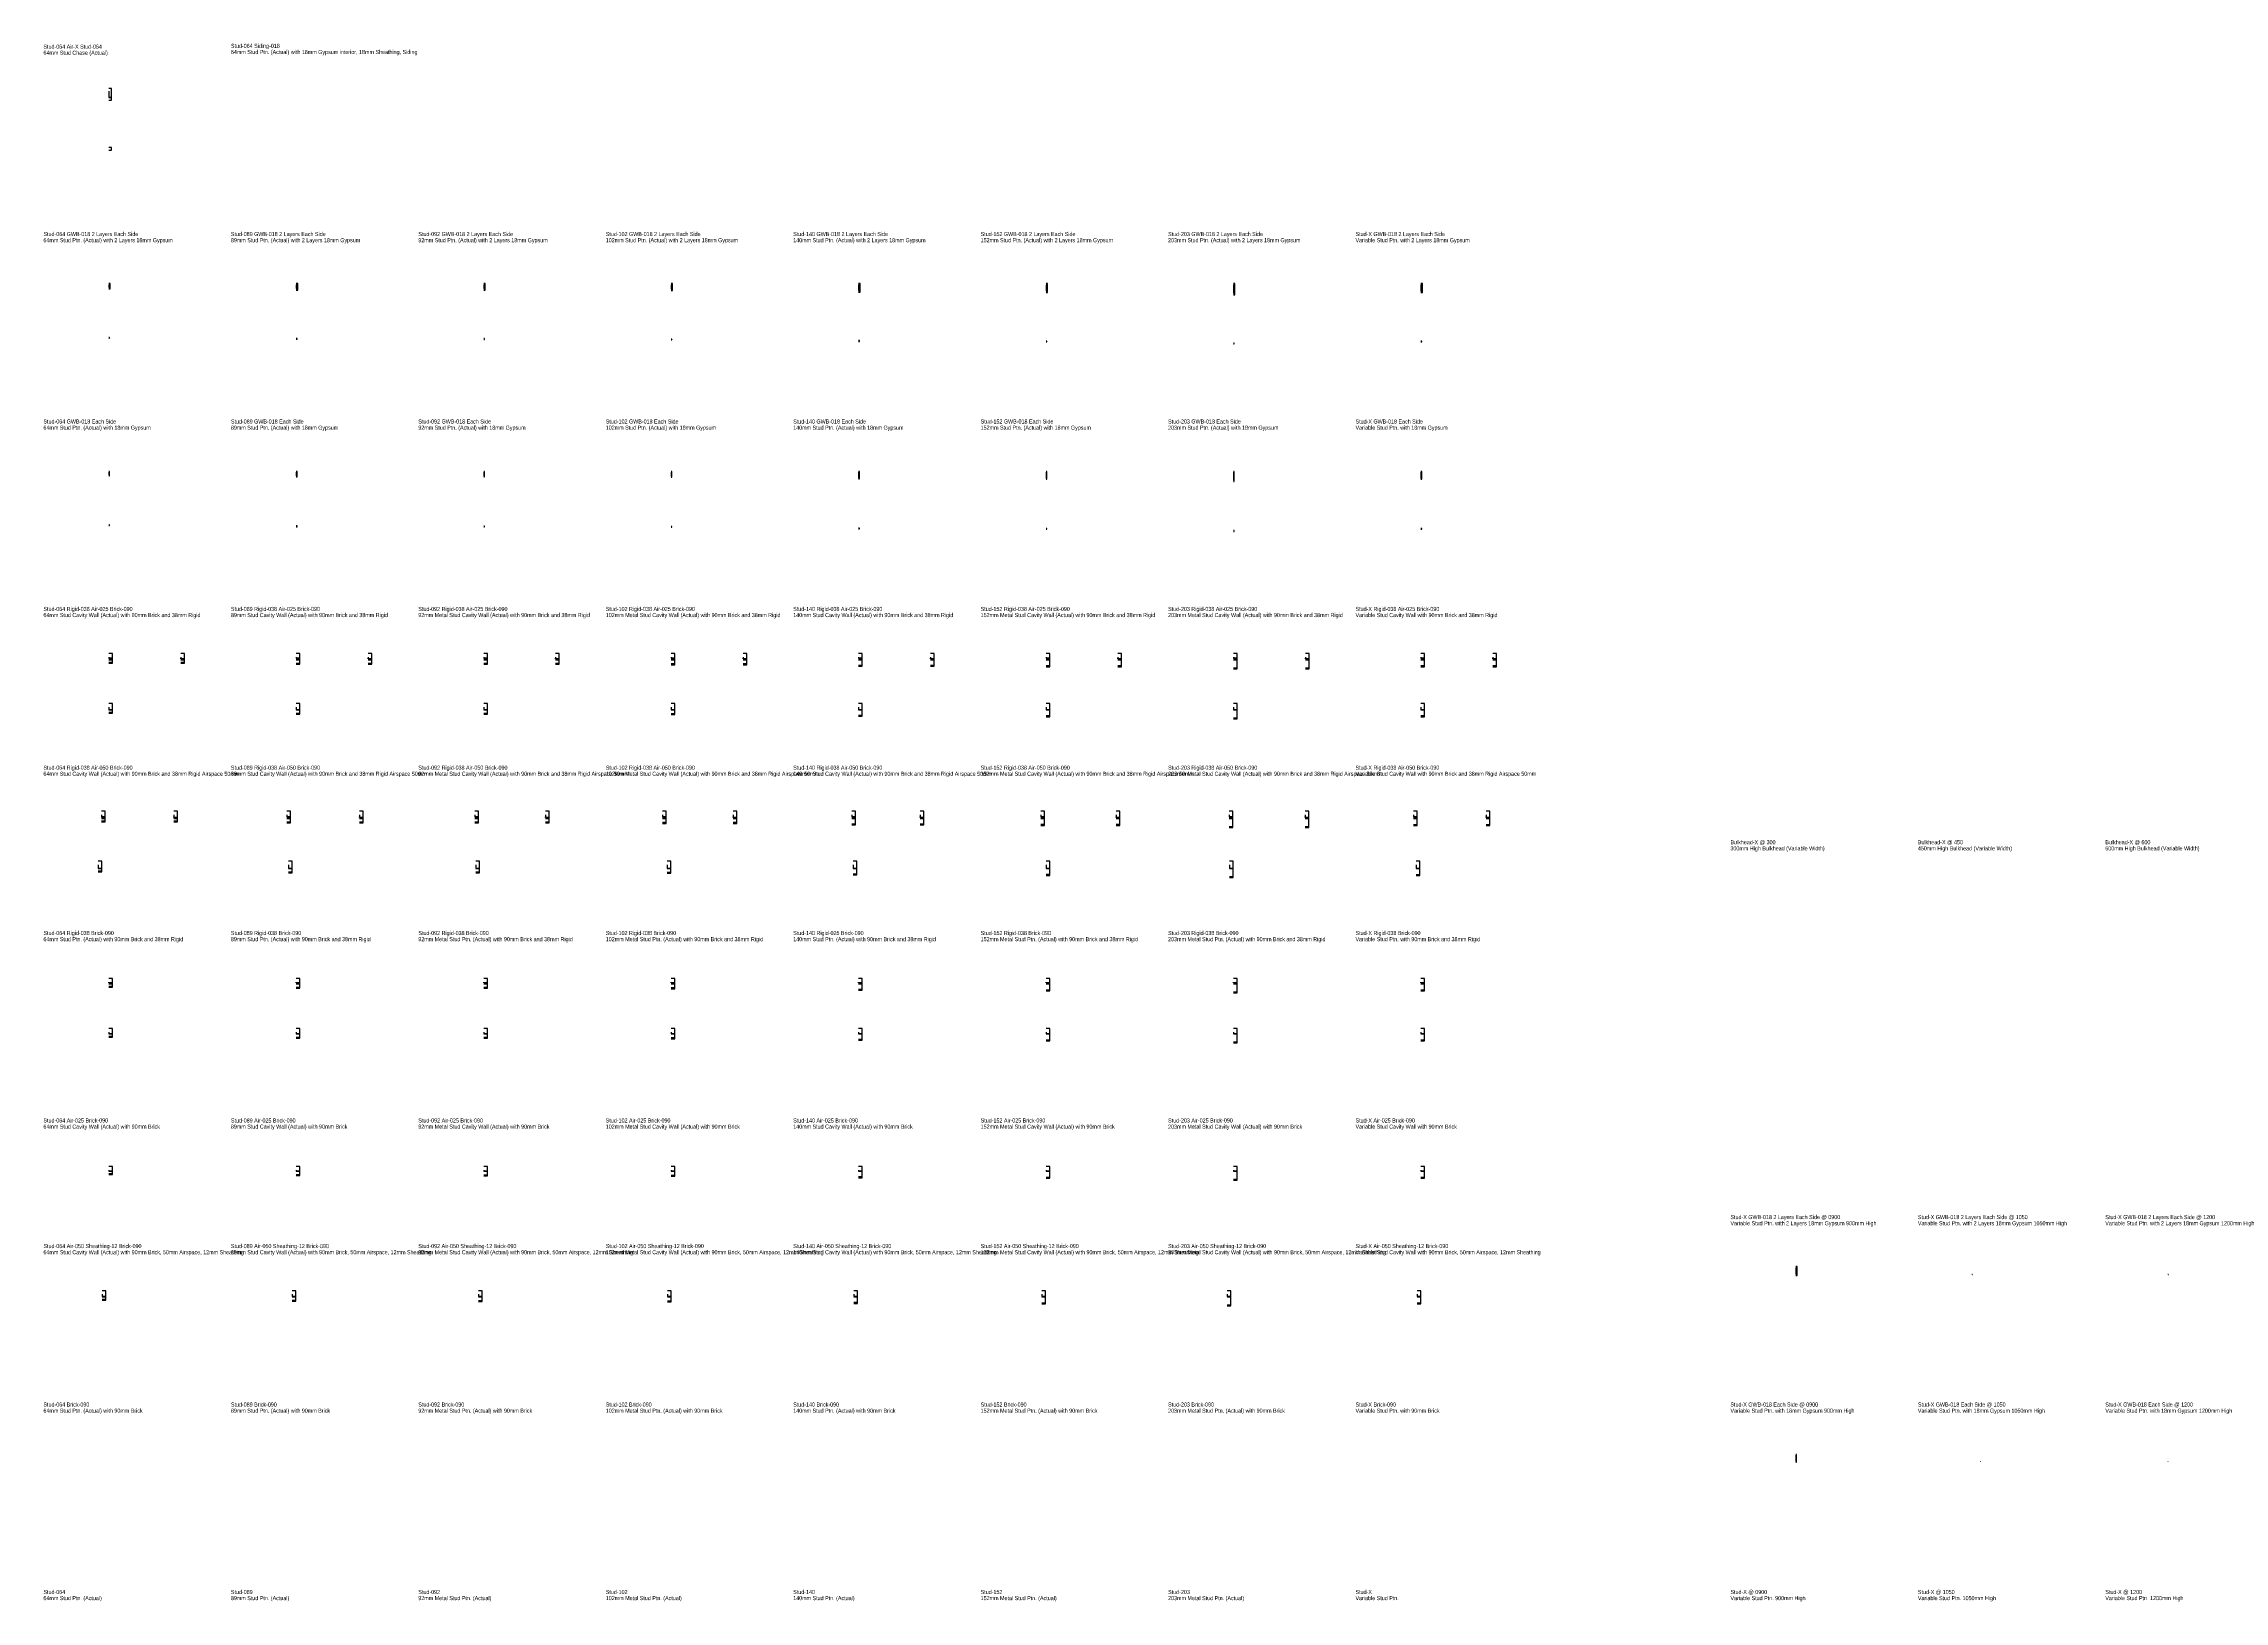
# Model space of a CAD drawing. Header units: millimetres. Extents: x -12127 to 41065, y -9187 to 28810.
import ezdxf

# ---------------------------------------------------------------- set-up
doc = ezdxf.new("R2010")
doc.units = ezdxf.units.MM
doc.header["$LTSCALE"] = 0.5
doc.linetypes.add('HIDDEN', pattern=[0.375, 0.25, -0.125])
doc.layers.add('X-WallDescriptions', color=5, linetype='HIDDEN')
doc.layers.add('X-WallEndcapPolylines', color=6, linetype='Continuous')
doc.styles.add('Title', font='ARIAL.TTF', dxfattribs={"width": 0.75})

msp = doc.modelspace()

# ---------------------------------------------------------------- linework, layer by layer
at = {"layer": 'X-WallEndcapPolylines'}
for points in [[(-10536, 27650), (-10536, 27497), (-10472, 27497), (-10472, 27714), (-10536, 27714)], [(-10536, 27433), (-10472, 27433), (-10472, 27497), (-10536, 27497)], [(-10536, 26214), (-10472, 26214), (-10472, 26278), (-10536, 26278)], [(-10536, 22943), (-10518, 22943), (-10518, 22843), (-10500, 22843), (-10500, 22961), (-10536, 22961)], [(-10536, 22925), (-10536, 22861), (-10518, 22861), (-10518, 22943), (-10536, 22943)], [(-5964, 22943), (-5946, 22943), (-5946, 22818), (-5928, 22818), (-5928, 22961), (-5964, 22961)], [(-5964, 22925), (-5964, 22836), (-5946, 22836), (-5946, 22943), (-5964, 22943)], [(-1392, 22943), (-1374, 22943), (-1374, 22815), (-1356, 22815), (-1356, 22961), (-1392, 22961)], [(-1392, 22925), (-1392, 22833), (-1374, 22833), (-1374, 22943), (-1392, 22943)], [(3180, 22943), (3198, 22943), (3198, 22805), (3216, 22805), (3216, 22961), (3180, 22961)], [(3180, 22925), (3180, 22823), (3198, 22823), (3198, 22943), (3180, 22943)], [(7752, 22943), (7770, 22943), (7770, 22767), (7788, 22767), (7788, 22961), (7752, 22961)], [(7752, 22925), (7752, 22785), (7770, 22785), (7770, 22943), (7752, 22943)], [(12324, 22943), (12342, 22943), (12342, 22755), (12360, 22755), (12360, 22961), (12324, 22961)], [(12324, 22925), (12324, 22773), (12342, 22773), (12342, 22943), (12324, 22943)], [(16896, 22943), (16914, 22943), (16914, 22704), (16932, 22704), (16932, 22961), (16896, 22961)], [(16896, 22925), (16896, 22722), (16914, 22722), (16914, 22943), (16896, 22943)], [(21468, 22943), (21486, 22943), (21486, 22755), (21504, 22755), (21504, 22961), (21468, 22961)], [(21468, 22925), (21468, 22773), (21486, 22773), (21486, 22943), (21468, 22943)], [(-10536, 22843), (-10518, 22843), (-10518, 22861), (-10536, 22861)], [(-10536, 22825), (-10500, 22825), (-10500, 22843), (-10536, 22843)], [(-5964, 22818), (-5946, 22818), (-5946, 22836), (-5964, 22836)], [(-5964, 22800), (-5928, 22800), (-5928, 22818), (-5964, 22818)], [(-1392, 22815), (-1374, 22815), (-1374, 22833), (-1392, 22833)], [(-1392, 22797), (-1356, 22797), (-1356, 22815), (-1392, 22815)], [(3180, 22805), (3198, 22805), (3198, 22823), (3180, 22823)], [(3180, 22787), (3216, 22787), (3216, 22805), (3180, 22805)], [(7752, 22767), (7770, 22767), (7770, 22785), (7752, 22785)], [(7752, 22749), (7788, 22749), (7788, 22767), (7752, 22767)], [(12324, 22755), (12342, 22755), (12342, 22773), (12324, 22773)], [(12324, 22737), (12360, 22737), (12360, 22755), (12324, 22755)], [(16896, 22704), (16914, 22704), (16914, 22722), (16896, 22722)], [(16896, 22686), (16932, 22686), (16932, 22704), (16896, 22704)], [(21468, 22755), (21486, 22755), (21486, 22773), (21468, 22773)], [(21468, 22737), (21504, 22737), (21504, 22755), (21468, 22755)], [(-10536, 21624), (-10518, 21624), (-10518, 21642), (-10536, 21642)], [(-5964, 21599), (-5946, 21599), (-5946, 21617), (-5964, 21617)], [(-1392, 21596), (-1374, 21596), (-1374, 21614), (-1392, 21614)], [(3180, 21586), (3198, 21586), (3198, 21604), (3180, 21604)], [(7752, 21548), (7770, 21548), (7770, 21566), (7752, 21566)], [(12324, 21536), (12342, 21536), (12342, 21554), (12324, 21554)], [(16896, 21485), (16914, 21485), (16914, 21503), (16896, 21503)], [(21468, 21536), (21486, 21536), (21486, 21554), (21468, 21554)], [(-10536, 18353), (-10536, 18289), (-10518, 18289), (-10518, 18371), (-10536, 18371)], [(-10536, 18271), (-10518, 18271), (-10518, 18289), (-10536, 18289)], [(-5964, 18353), (-5964, 18264), (-5946, 18264), (-5946, 18371), (-5964, 18371)], [(-5964, 18246), (-5946, 18246), (-5946, 18264), (-5964, 18264)], [(-1392, 18353), (-1392, 18261), (-1374, 18261), (-1374, 18371), (-1392, 18371)], [(-1392, 18243), (-1374, 18243), (-1374, 18261), (-1392, 18261)], [(3180, 18353), (3180, 18251), (3198, 18251), (3198, 18371), (3180, 18371)], [(3180, 18233), (3198, 18233), (3198, 18251), (3180, 18251)], [(7752, 18353), (7752, 18213), (7770, 18213), (7770, 18371), (7752, 18371)], [(7752, 18195), (7770, 18195), (7770, 18213), (7752, 18213)], [(12324, 18353), (12324, 18201), (12342, 18201), (12342, 18371), (12324, 18371)], [(12324, 18183), (12342, 18183), (12342, 18201), (12324, 18201)], [(16896, 18353), (16896, 18150), (16914, 18150), (16914, 18371), (16896, 18371)], [(16896, 18132), (16914, 18132), (16914, 18150), (16896, 18150)], [(21468, 18353), (21468, 18201), (21486, 18201), (21486, 18371), (21468, 18371)], [(21468, 18183), (21486, 18183), (21486, 18201), (21468, 18201)], [(-10536, 17052), (-10518, 17052), (-10518, 17070), (-10536, 17070)], [(-5964, 17027), (-5946, 17027), (-5946, 17045), (-5964, 17045)], [(-1392, 17024), (-1374, 17024), (-1374, 17042), (-1392, 17042)], [(3180, 17014), (3198, 17014), (3198, 17032), (3180, 17032)], [(7752, 16976), (7770, 16976), (7770, 16994), (7752, 16994)], [(12324, 16964), (12342, 16964), (12342, 16982), (12324, 16982)], [(16896, 16913), (16914, 16913), (16914, 16931), (16896, 16931)], [(21468, 16964), (21486, 16964), (21486, 16982), (21468, 16982)], [(-10536, 13844), (-10536, 13819), (-10446, 13819), (-10446, 13934), (-10536, 13934)], [(-8783, 13844), (-8783, 13801), (-8693, 13801), (-8693, 13934), (-8783, 13934)], [(-5964, 13844), (-5964, 13819), (-5874, 13819), (-5874, 13934), (-5964, 13934)], [(-4211, 13844), (-4211, 13801), (-4121, 13801), (-4121, 13934), (-4211, 13934)], [(-1392, 13844), (-1392, 13819), (-1302, 13819), (-1302, 13934), (-1392, 13934)], [(361, 13844), (361, 13801), (451, 13801), (451, 13934), (361, 13934)], [(3180, 13844), (3180, 13819), (3270, 13819), (3270, 13934), (3180, 13934)], [(4933, 13844), (4933, 13801), (5023, 13801), (5023, 13934), (4933, 13934)], [(7752, 13844), (7752, 13819), (7842, 13819), (7842, 13934), (7752, 13934)], [(9505, 13844), (9505, 13801), (9595, 13801), (9595, 13934), (9505, 13934)], [(12324, 13844), (12324, 13819), (12414, 13819), (12414, 13934), (12324, 13934)], [(14077, 13844), (14077, 13801), (14167, 13801), (14167, 13934), (14077, 13934)], [(16896, 13844), (16896, 13819), (16986, 13819), (16986, 13934), (16896, 13934)], [(18649, 13844), (18649, 13801), (18739, 13801), (18739, 13934), (18649, 13934)], [(21468, 13844), (21468, 13819), (21558, 13819), (21558, 13934), (21468, 13934)], [(23221, 13844), (23221, 13801), (23311, 13801), (23311, 13934), (23221, 13934)], [(-10536, 13781), (-10446, 13781), (-10446, 13819), (-10536, 13819)], [(-10536, 13717), (-10446, 13717), (-10446, 13781), (-10536, 13781)], [(-10536, 13699), (-10446, 13699), (-10446, 13717), (-10536, 13717)], [(-8783, 13781), (-8693, 13781), (-8693, 13801), (-8783, 13801), (-8783, 13819)], [(-8783, 13717), (-8693, 13717), (-8693, 13781), (-8783, 13781)], [(-8783, 13699), (-8693, 13699), (-8693, 13717), (-8783, 13717)], [(-5964, 13781), (-5874, 13781), (-5874, 13819), (-5964, 13819)], [(-5964, 13692), (-5874, 13692), (-5874, 13781), (-5964, 13781)], [(-5964, 13674), (-5874, 13674), (-5874, 13692), (-5964, 13692)], [(-4211, 13781), (-4121, 13781), (-4121, 13801), (-4211, 13801), (-4211, 13819)], [(-4211, 13692), (-4121, 13692), (-4121, 13781), (-4211, 13781)], [(-4211, 13674), (-4121, 13674), (-4121, 13692), (-4211, 13692)], [(-1392, 13781), (-1302, 13781), (-1302, 13819), (-1392, 13819)], [(-1392, 13689), (-1302, 13689), (-1302, 13781), (-1392, 13781)], [(-1392, 13671), (-1302, 13671), (-1302, 13689), (-1392, 13689)], [(361, 13781), (451, 13781), (451, 13801), (361, 13801), (361, 13819)], [(361, 13689), (451, 13689), (451, 13781), (361, 13781)], [(361, 13671), (451, 13671), (451, 13689), (361, 13689)], [(3180, 13781), (3270, 13781), (3270, 13819), (3180, 13819)], [(3180, 13679), (3270, 13679), (3270, 13781), (3180, 13781)], [(3180, 13661), (3270, 13661), (3270, 13679), (3180, 13679)], [(4933, 13781), (5023, 13781), (5023, 13801), (4933, 13801), (4933, 13819)], [(4933, 13679), (5023, 13679), (5023, 13781), (4933, 13781)], [(4933, 13661), (5023, 13661), (5023, 13679), (4933, 13679)], [(7752, 13781), (7842, 13781), (7842, 13819), (7752, 13819)], [(7752, 13641), (7842, 13641), (7842, 13781), (7752, 13781)], [(7752, 13623), (7842, 13623), (7842, 13641), (7752, 13641)], [(9505, 13781), (9595, 13781), (9595, 13801), (9505, 13801), (9505, 13819)], [(9505, 13641), (9595, 13641), (9595, 13781), (9505, 13781)], [(9505, 13623), (9595, 13623), (9595, 13641), (9505, 13641)], [(12324, 13781), (12414, 13781), (12414, 13819), (12324, 13819)], [(12324, 13629), (12414, 13629), (12414, 13781), (12324, 13781)], [(12324, 13611), (12414, 13611), (12414, 13629), (12324, 13629)], [(14077, 13781), (14167, 13781), (14167, 13801), (14077, 13801), (14077, 13819)], [(14077, 13629), (14167, 13629), (14167, 13781), (14077, 13781)], [(14077, 13611), (14167, 13611), (14167, 13629), (14077, 13629)], [(16896, 13781), (16986, 13781), (16986, 13819), (16896, 13819)], [(16896, 13578), (16986, 13578), (16986, 13781), (16896, 13781)], [(16896, 13560), (16986, 13560), (16986, 13578), (16896, 13578)], [(18649, 13781), (18739, 13781), (18739, 13801), (18649, 13801), (18649, 13819)], [(18649, 13578), (18739, 13578), (18739, 13781), (18649, 13781)], [(18649, 13560), (18739, 13560), (18739, 13578), (18649, 13578)], [(21468, 13781), (21558, 13781), (21558, 13819), (21468, 13819)], [(21468, 13629), (21558, 13629), (21558, 13781), (21468, 13781)], [(21468, 13611), (21558, 13611), (21558, 13629), (21468, 13629)], [(23221, 13781), (23311, 13781), (23311, 13801), (23221, 13801), (23221, 13819)], [(23221, 13629), (23311, 13629), (23311, 13781), (23221, 13781)], [(23221, 13611), (23311, 13611), (23311, 13629), (23221, 13629)], [(-10536, 12625), (-10536, 12562), (-10446, 12562), (-10446, 12715), (-10536, 12715)], [(-10536, 12498), (-10446, 12498), (-10446, 12562), (-10536, 12562)], [(-10536, 12480), (-10446, 12480), (-10446, 12498), (-10536, 12498)], [(-5964, 12625), (-5964, 12562), (-5874, 12562), (-5874, 12715), (-5964, 12715)], [(-5964, 12473), (-5874, 12473), (-5874, 12562), (-5964, 12562)], [(-5964, 12455), (-5874, 12455), (-5874, 12473), (-5964, 12473)], [(-1392, 12625), (-1392, 12562), (-1302, 12562), (-1302, 12715), (-1392, 12715)], [(-1392, 12470), (-1302, 12470), (-1302, 12562), (-1392, 12562)], [(-1392, 12452), (-1302, 12452), (-1302, 12470), (-1392, 12470)], [(3180, 12625), (3180, 12562), (3270, 12562), (3270, 12715), (3180, 12715)], [(3180, 12460), (3270, 12460), (3270, 12562), (3180, 12562)], [(3180, 12442), (3270, 12442), (3270, 12460), (3180, 12460)], [(7752, 12625), (7752, 12562), (7842, 12562), (7842, 12715), (7752, 12715)], [(7752, 12422), (7842, 12422), (7842, 12562), (7752, 12562)], [(7752, 12404), (7842, 12404), (7842, 12422), (7752, 12422)], [(12324, 12625), (12324, 12562), (12414, 12562), (12414, 12715), (12324, 12715)], [(12324, 12410), (12414, 12410), (12414, 12562), (12324, 12562)], [(12324, 12392), (12414, 12392), (12414, 12410), (12324, 12410)], [(16896, 12625), (16896, 12562), (16986, 12562), (16986, 12715), (16896, 12715)], [(16896, 12359), (16986, 12359), (16986, 12562), (16896, 12562)], [(16896, 12341), (16986, 12341), (16986, 12359), (16896, 12359)], [(21468, 12625), (21468, 12562), (21558, 12562), (21558, 12715), (21468, 12715)], [(21468, 12410), (21558, 12410), (21558, 12562), (21468, 12562)], [(21468, 12392), (21558, 12392), (21558, 12410), (21468, 12410)], [(-10714, 9999), (-10714, 9949), (-10624, 9949), (-10624, 10089), (-10714, 10089)], [(-10714, 9911), (-10624, 9911), (-10624, 9949), (-10714, 9949)], [(-10714, 9911), (-10624, 9911), (-10624, 9911), (-10714, 9911)], [(-10714, 9847), (-10624, 9847), (-10624, 9911), (-10714, 9911)], [(-10714, 9829), (-10624, 9829), (-10624, 9847), (-10714, 9847)], [(-8950, 9999), (-8950, 9931), (-8860, 9931), (-8860, 10089), (-8950, 10089)], [(-8950, 9911), (-8860, 9911), (-8860, 9931), (-8950, 9931), (-8950, 9949)], [(-8950, 9847), (-8860, 9847), (-8860, 9911), (-8950, 9911)], [(-8950, 9829), (-8860, 9829), (-8860, 9847), (-8950, 9847)], [(-6194, 9999), (-6194, 9949), (-6104, 9949), (-6104, 10089), (-6194, 10089)], [(-6194, 9911), (-6104, 9911), (-6104, 9949), (-6194, 9949)], [(-6194, 9822), (-6104, 9822), (-6104, 9911), (-6194, 9911)], [(-6194, 9804), (-6104, 9804), (-6104, 9822), (-6194, 9822)], [(-4421, 9999), (-4421, 9931), (-4331, 9931), (-4331, 10089), (-4421, 10089)], [(-4421, 9911), (-4331, 9911), (-4331, 9931), (-4421, 9931), (-4421, 9949)], [(-4421, 9822), (-4331, 9822), (-4331, 9911), (-4421, 9911)], [(-4421, 9804), (-4331, 9804), (-4331, 9822), (-4421, 9822)], [(-1610, 9999), (-1610, 9949), (-1520, 9949), (-1520, 10089), (-1610, 10089)], [(-1610, 9911), (-1520, 9911), (-1520, 9949), (-1610, 9949)], [(-1610, 9819), (-1520, 9819), (-1520, 9911), (-1610, 9911)], [(-1610, 9801), (-1520, 9801), (-1520, 9819), (-1610, 9819)], [(115, 9999), (115, 9931), (205, 9931), (205, 10089), (115, 10089)], [(115, 9911), (205, 9911), (205, 9931), (115, 9931), (115, 9949)], [(115, 9819), (205, 9819), (205, 9911), (115, 9911)], [(115, 9801), (205, 9801), (205, 9819), (115, 9819)], [(2972, 9999), (2972, 9949), (3062, 9949), (3062, 10089), (2972, 10089)], [(2972, 9911), (3062, 9911), (3062, 9949), (2972, 9949)], [(2972, 9809), (3062, 9809), (3062, 9911), (2972, 9911)], [(2972, 9791), (3062, 9791), (3062, 9809), (2972, 9809)], [(4690, 9999), (4690, 9931), (4780, 9931), (4780, 10089), (4690, 10089)], [(4690, 9911), (4780, 9911), (4780, 9931), (4690, 9931), (4690, 9949)], [(4690, 9809), (4780, 9809), (4780, 9911), (4690, 9911)], [(4690, 9791), (4780, 9791), (4780, 9809), (4690, 9809)], [(7585, 9999), (7585, 9949), (7675, 9949), (7675, 10089), (7585, 10089)], [(7585, 9911), (7675, 9911), (7675, 9949), (7585, 9949)], [(7585, 9771), (7675, 9771), (7675, 9911), (7585, 9911)], [(7585, 9753), (7675, 9753), (7675, 9771), (7585, 9771)], [(9252, 9999), (9252, 9931), (9342, 9931), (9342, 10089), (9252, 10089)], [(9252, 9911), (9342, 9911), (9342, 9931), (9252, 9931), (9252, 9949)], [(9252, 9771), (9342, 9771), (9342, 9911), (9252, 9911)], [(9252, 9753), (9342, 9753), (9342, 9771), (9252, 9771)], [(12195, 9999), (12195, 9949), (12285, 9949), (12285, 10089), (12195, 10089)], [(12195, 9911), (12285, 9911), (12285, 9949), (12195, 9949)], [(12195, 9759), (12285, 9759), (12285, 9911), (12195, 9911)], [(12195, 9741), (12285, 9741), (12285, 9759), (12195, 9759)], [(14036, 9999), (14036, 9931), (14126, 9931), (14126, 10089), (14036, 10089)], [(14036, 9911), (14126, 9911), (14126, 9931), (14036, 9931), (14036, 9949)], [(14036, 9759), (14126, 9759), (14126, 9911), (14036, 9911)], [(14036, 9741), (14126, 9741), (14126, 9759), (14036, 9759)], [(16787, 9999), (16787, 9949), (16877, 9949), (16877, 10089), (16787, 10089)], [(16787, 9911), (16877, 9911), (16877, 9949), (16787, 9949)], [(16787, 9708), (16877, 9708), (16877, 9911), (16787, 9911)], [(16787, 9690), (16877, 9690), (16877, 9708), (16787, 9708)], [(18647, 9999), (18647, 9931), (18737, 9931), (18737, 10089), (18647, 10089)], [(18647, 9911), (18737, 9911), (18737, 9931), (18647, 9931), (18647, 9949)], [(18647, 9708), (18737, 9708), (18737, 9911), (18647, 9911)], [(18647, 9690), (18737, 9690), (18737, 9708), (18647, 9708)], [(21288, 9999), (21288, 9949), (21378, 9949), (21378, 10089), (21288, 10089)], [(21288, 9911), (21378, 9911), (21378, 9949), (21288, 9949)], [(21288, 9758), (21378, 9758), (21378, 9911), (21288, 9911)], [(21288, 9740), (21378, 9740), (21378, 9758), (21288, 9758)], [(23057, 9999), (23057, 9931), (23147, 9931), (23147, 10089), (23057, 10089)], [(23057, 9911), (23147, 9911), (23147, 9931), (23057, 9931), (23057, 9949)], [(23057, 9758), (23147, 9758), (23147, 9911), (23057, 9911)], [(23057, 9740), (23147, 9740), (23147, 9758), (23057, 9758)], [(-10794, 8780), (-10794, 8692), (-10704, 8692), (-10704, 8870), (-10794, 8870)], [(-10794, 8628), (-10704, 8628), (-10704, 8692), (-10794, 8692)], [(-10794, 8610), (-10704, 8610), (-10704, 8628), (-10794, 8628)], [(-6154, 8780), (-6154, 8692), (-6064, 8692), (-6064, 8870), (-6154, 8870)], [(-6154, 8603), (-6064, 8603), (-6064, 8692), (-6154, 8692)], [(-6154, 8585), (-6064, 8585), (-6064, 8603), (-6154, 8603)], [(-1581, 8780), (-1581, 8692), (-1491, 8692), (-1491, 8870), (-1581, 8870)], [(-1581, 8600), (-1491, 8600), (-1491, 8692), (-1581, 8692)], [(-1581, 8582), (-1491, 8582), (-1491, 8600), (-1581, 8600)], [(3083, 8780), (3083, 8692), (3173, 8692), (3173, 8870), (3083, 8870)], [(3083, 8590), (3173, 8590), (3173, 8692), (3083, 8692)], [(3083, 8572), (3173, 8572), (3173, 8590), (3083, 8590)], [(7619, 8780), (7619, 8692), (7709, 8692), (7709, 8870), (7619, 8870)], [(7619, 8552), (7709, 8552), (7709, 8692), (7619, 8692)], [(7619, 8534), (7709, 8534), (7709, 8552), (7619, 8552)], [(12324, 8780), (12324, 8692), (12414, 8692), (12414, 8870), (12324, 8870)], [(12324, 8540), (12414, 8540), (12414, 8692), (12324, 8692)], [(12324, 8522), (12414, 8522), (12414, 8540), (12324, 8540)], [(16802, 8780), (16802, 8692), (16892, 8692), (16892, 8870), (16802, 8870)], [(16802, 8489), (16892, 8489), (16892, 8692), (16802, 8692)], [(21354, 8780), (21354, 8692), (21444, 8692), (21444, 8870), (21354, 8870)], [(21354, 8539), (21444, 8539), (21444, 8692), (21354, 8692)], [(21354, 8521), (21444, 8521), (21444, 8539), (21354, 8539)], [(16802, 8471), (16892, 8471), (16892, 8489), (16802, 8489)], [(-10536, 5915), (-10536, 5897), (-10446, 5897), (-10446, 6005), (-10536, 6005)], [(-10536, 5877), (-10446, 5877), (-10446, 5897), (-10536, 5897), (-10536, 5915)], [(-10536, 5813), (-10446, 5813), (-10446, 5877), (-10536, 5877)], [(-5964, 5915), (-5964, 5897), (-5874, 5897), (-5874, 6005), (-5964, 6005)], [(-5964, 5877), (-5874, 5877), (-5874, 5897), (-5964, 5897), (-5964, 5915)], [(-5964, 5788), (-5874, 5788), (-5874, 5877), (-5964, 5877)], [(-1392, 5915), (-1392, 5897), (-1302, 5897), (-1302, 6005), (-1392, 6005)], [(-1392, 5877), (-1302, 5877), (-1302, 5897), (-1392, 5897), (-1392, 5915)], [(-1392, 5785), (-1302, 5785), (-1302, 5877), (-1392, 5877)], [(3180, 5915), (3180, 5897), (3270, 5897), (3270, 6005), (3180, 6005)], [(3180, 5877), (3270, 5877), (3270, 5897), (3180, 5897), (3180, 5915)], [(3180, 5775), (3270, 5775), (3270, 5877), (3180, 5877)], [(7752, 5915), (7752, 5897), (7842, 5897), (7842, 6005), (7752, 6005)], [(7752, 5877), (7842, 5877), (7842, 5897), (7752, 5897), (7752, 5915)], [(7752, 5737), (7842, 5737), (7842, 5877), (7752, 5877)], [(12324, 5915), (12324, 5897), (12414, 5897), (12414, 6005), (12324, 6005)], [(12324, 5877), (12414, 5877), (12414, 5897), (12324, 5897), (12324, 5915)], [(12324, 5725), (12414, 5725), (12414, 5877), (12324, 5877)], [(16896, 5915), (16896, 5897), (16986, 5897), (16986, 6005), (16896, 6005)], [(16896, 5877), (16986, 5877), (16986, 5897), (16896, 5897), (16896, 5915)], [(16896, 5674), (16986, 5674), (16986, 5877), (16896, 5877)], [(21468, 5915), (21468, 5897), (21558, 5897), (21558, 6005), (21468, 6005)], [(21468, 5877), (21558, 5877), (21558, 5897), (21468, 5897), (21468, 5915)], [(21468, 5724), (21558, 5724), (21558, 5877), (21468, 5877)], [(-10536, 5795), (-10446, 5795), (-10446, 5813), (-10536, 5813)], [(-5964, 5770), (-5874, 5770), (-5874, 5788), (-5964, 5788)], [(-1392, 5767), (-1302, 5767), (-1302, 5785), (-1392, 5785)], [(3180, 5757), (3270, 5757), (3270, 5775), (3180, 5775)], [(7752, 5719), (7842, 5719), (7842, 5737), (7752, 5737)], [(12324, 5707), (12414, 5707), (12414, 5725), (12324, 5725)], [(16896, 5656), (16986, 5656), (16986, 5674), (16896, 5674)], [(21468, 5706), (21558, 5706), (21558, 5724), (21468, 5724)], [(-10536, 4696), (-10536, 4658), (-10446, 4658), (-10446, 4786), (-10536, 4786)], [(-10536, 4594), (-10446, 4594), (-10446, 4658), (-10536, 4658)], [(-10536, 4576), (-10446, 4576), (-10446, 4594), (-10536, 4594)], [(-5964, 4696), (-5964, 4658), (-5874, 4658), (-5874, 4786), (-5964, 4786)], [(-5964, 4569), (-5874, 4569), (-5874, 4658), (-5964, 4658)], [(-5964, 4551), (-5874, 4551), (-5874, 4569), (-5964, 4569)], [(-1392, 4696), (-1392, 4658), (-1302, 4658), (-1302, 4786), (-1392, 4786)], [(-1392, 4566), (-1302, 4566), (-1302, 4658), (-1392, 4658)], [(-1392, 4548), (-1302, 4548), (-1302, 4566), (-1392, 4566)], [(3180, 4696), (3180, 4658), (3270, 4658), (3270, 4786), (3180, 4786)], [(3180, 4556), (3270, 4556), (3270, 4658), (3180, 4658)], [(3180, 4538), (3270, 4538), (3270, 4556), (3180, 4556)], [(7752, 4696), (7752, 4658), (7842, 4658), (7842, 4786), (7752, 4786)], [(7752, 4518), (7842, 4518), (7842, 4658), (7752, 4658)], [(7752, 4500), (7842, 4500), (7842, 4518), (7752, 4518)], [(12324, 4696), (12324, 4658), (12414, 4658), (12414, 4786), (12324, 4786)], [(12324, 4506), (12414, 4506), (12414, 4658), (12324, 4658)], [(12324, 4488), (12414, 4488), (12414, 4506), (12324, 4506)], [(16896, 4696), (16896, 4658), (16986, 4658), (16986, 4786), (16896, 4786)], [(16896, 4455), (16986, 4455), (16986, 4658), (16896, 4658)], [(16896, 4437), (16986, 4437), (16986, 4455), (16896, 4455)], [(21468, 4696), (21468, 4658), (21558, 4658), (21558, 4786), (21468, 4786)], [(21468, 4505), (21558, 4505), (21558, 4658), (21468, 4658)], [(21468, 4487), (21558, 4487), (21558, 4505), (21468, 4505)], [(-10536, 1330), (-10536, 1305), (-10446, 1305), (-10446, 1420), (-10536, 1420)], [(-10536, 1241), (-10446, 1241), (-10446, 1305), (-10536, 1305)], [(-10536, 1223), (-10446, 1223), (-10446, 1241), (-10536, 1241)], [(-5964, 1330), (-5964, 1305), (-5874, 1305), (-5874, 1420), (-5964, 1420)], [(-5964, 1216), (-5874, 1216), (-5874, 1305), (-5964, 1305)], [(-5964, 1198), (-5874, 1198), (-5874, 1216), (-5964, 1216)], [(-1392, 1330), (-1392, 1305), (-1302, 1305), (-1302, 1420), (-1392, 1420)], [(-1392, 1213), (-1302, 1213), (-1302, 1305), (-1392, 1305)], [(-1392, 1195), (-1302, 1195), (-1302, 1213), (-1392, 1213)], [(3180, 1330), (3180, 1305), (3270, 1305), (3270, 1420), (3180, 1420)], [(3180, 1203), (3270, 1203), (3270, 1305), (3180, 1305)], [(3180, 1185), (3270, 1185), (3270, 1203), (3180, 1203)], [(7752, 1330), (7752, 1305), (7842, 1305), (7842, 1420), (7752, 1420)], [(7752, 1165), (7842, 1165), (7842, 1305), (7752, 1305)], [(7752, 1147), (7842, 1147), (7842, 1165), (7752, 1165)], [(12324, 1330), (12324, 1305), (12414, 1305), (12414, 1420), (12324, 1420)], [(12324, 1153), (12414, 1153), (12414, 1305), (12324, 1305)], [(12324, 1135), (12414, 1135), (12414, 1153), (12324, 1153)], [(16896, 1330), (16896, 1305), (16986, 1305), (16986, 1420), (16896, 1420)], [(16896, 1102), (16986, 1102), (16986, 1305), (16896, 1305)], [(16896, 1084), (16986, 1084), (16986, 1102), (16896, 1102)], [(21468, 1330), (21468, 1305), (21558, 1305), (21558, 1420), (21468, 1420)], [(21468, 1152), (21558, 1152), (21558, 1305), (21468, 1305)], [(21468, 1134), (21558, 1134), (21558, 1152), (21468, 1152)], [(30612, -1034), (30630, -1034), (30630, -1223), (30648, -1223), (30648, -1016), (30612, -1016)], [(30612, -1052), (30612, -1205), (30630, -1205), (30630, -1034), (30612, -1034)], [(30612, -1223), (30630, -1223), (30630, -1205), (30612, -1205)], [(30612, -1241), (30648, -1241), (30648, -1223), (30612, -1223)], [(21376, -1691), (21376, -1748), (21466, -1748), (21466, -1608), (21376, -1608)], [(21376, -1760), (21466, -1760), (21466, -1748), (21376, -1748)], [(21376, -1912), (21466, -1912), (21466, -1760), (21376, -1760)], [(21376, -1930), (21466, -1930), (21466, -1912), (21376, -1912)], [(30612, -5624), (30612, -5777), (30630, -5777), (30630, -5606), (30612, -5606)], [(30612, -5795), (30630, -5795), (30630, -5777), (30612, -5777)]]:
    msp.add_lwpolyline(points, dxfattribs=at)
for points in [[(-10536, 26430, 0, 0, 0), (-10536, 26278, 2, 2, 0), (-10472, 26278, 0, 0, 0), (-10472, 26494, 0, 0, 0), (-10536, 26494, 0, 0, 0)], [(-10536, 21606, 0, 0, 0), (-10500, 21606, 0, 0, 0), (-10500, 21624, 4, 4, 0), (-10518, 21624, 0, 0, 0), (-10536, 21624, 0, 0, 0)], [(-10536, 21724, 0, 0, 0), (-10518, 21724, 0, 0, 0), (-10518, 21624, 3, 3, 0), (-10500, 21624, 0, 0, 0), (-10500, 21742, 0, 0, 0), (-10536, 21742, 0, 0, 0)], [(-10536, 21706, 0, 0, 0), (-10536, 21642, 2, 2, 0), (-10518, 21642, 0, 0, 0), (-10518, 21724, 0, 0, 0), (-10536, 21724, 0, 0, 0)], [(-5964, 21581, 0, 0, 0), (-5928, 21581, 0, 0, 0), (-5928, 21599, 4, 4, 0), (-5946, 21599, 0, 0, 0), (-5964, 21599, 0, 0, 0)], [(-5964, 21724, 0, 0, 0), (-5946, 21724, 0, 0, 0), (-5946, 21599, 3, 3, 0), (-5928, 21599, 0, 0, 0), (-5928, 21742, 0, 0, 0), (-5964, 21742, 0, 0, 0)], [(-5964, 21706, 0, 0, 0), (-5964, 21617, 2, 2, 0), (-5946, 21617, 0, 0, 0), (-5946, 21724, 0, 0, 0), (-5964, 21724, 0, 0, 0)], [(-1392, 21578, 0, 0, 0), (-1356, 21578, 0, 0, 0), (-1356, 21596, 4, 4, 0), (-1374, 21596, 0, 0, 0), (-1392, 21596, 0, 0, 0)], [(-1392, 21724, 0, 0, 0), (-1374, 21724, 0, 0, 0), (-1374, 21596, 3, 3, 0), (-1356, 21596, 0, 0, 0), (-1356, 21742, 0, 0, 0), (-1392, 21742, 0, 0, 0)], [(-1392, 21706, 0, 0, 0), (-1392, 21614, 2, 2, 0), (-1374, 21614, 0, 0, 0), (-1374, 21724, 0, 0, 0), (-1392, 21724, 0, 0, 0)], [(3180, 21568, 0, 0, 0), (3216, 21568, 0, 0, 0), (3216, 21586, 4, 4, 0), (3198, 21586, 0, 0, 0), (3180, 21586, 0, 0, 0)], [(3180, 21724, 0, 0, 0), (3198, 21724, 0, 0, 0), (3198, 21586, 3, 3, 0), (3216, 21586, 0, 0, 0), (3216, 21742, 0, 0, 0), (3180, 21742, 0, 0, 0)], [(3180, 21706, 0, 0, 0), (3180, 21604, 2, 2, 0), (3198, 21604, 0, 0, 0), (3198, 21724, 0, 0, 0), (3180, 21724, 0, 0, 0)], [(7752, 21530, 0, 0, 0), (7788, 21530, 0, 0, 0), (7788, 21548, 4, 4, 0), (7770, 21548, 0, 0, 0), (7752, 21548, 0, 0, 0)], [(7752, 21724, 0, 0, 0), (7770, 21724, 0, 0, 0), (7770, 21548, 3, 3, 0), (7788, 21548, 0, 0, 0), (7788, 21742, 0, 0, 0), (7752, 21742, 0, 0, 0)], [(7752, 21706, 0, 0, 0), (7752, 21566, 2, 2, 0), (7770, 21566, 0, 0, 0), (7770, 21724, 0, 0, 0), (7752, 21724, 0, 0, 0)], [(12324, 21518, 0, 0, 0), (12360, 21518, 0, 0, 0), (12360, 21536, 4, 4, 0), (12342, 21536, 0, 0, 0), (12324, 21536, 0, 0, 0)], [(12324, 21724, 0, 0, 0), (12342, 21724, 0, 0, 0), (12342, 21536, 3, 3, 0), (12360, 21536, 0, 0, 0), (12360, 21742, 0, 0, 0), (12324, 21742, 0, 0, 0)], [(12324, 21706, 0, 0, 0), (12324, 21554, 2, 2, 0), (12342, 21554, 0, 0, 0), (12342, 21724, 0, 0, 0), (12324, 21724, 0, 0, 0)], [(16896, 21467, 0, 0, 0), (16932, 21467, 0, 0, 0), (16932, 21485, 4, 4, 0), (16914, 21485, 0, 0, 0), (16896, 21485, 0, 0, 0)], [(16896, 21724, 0, 0, 0), (16914, 21724, 0, 0, 0), (16914, 21485, 3, 3, 0), (16932, 21485, 0, 0, 0), (16932, 21742, 0, 0, 0), (16896, 21742, 0, 0, 0)], [(16896, 21706, 0, 0, 0), (16896, 21503, 2, 2, 0), (16914, 21503, 0, 0, 0), (16914, 21724, 0, 0, 0), (16896, 21724, 0, 0, 0)], [(21468, 21518, 0, 0, 0), (21504, 21518, 0, 0, 0), (21504, 21536, 4, 4, 0), (21486, 21536, 0, 0, 0), (21468, 21536, 0, 0, 0)], [(21468, 21724, 0, 0, 0), (21486, 21724, 0, 0, 0), (21486, 21536, 3, 3, 0), (21504, 21536, 0, 0, 0), (21504, 21742, 0, 0, 0), (21468, 21742, 0, 0, 0)], [(21468, 21706, 0, 0, 0), (21468, 21554, 2, 2, 0), (21486, 21554, 0, 0, 0), (21486, 21724, 0, 0, 0), (21468, 21724, 0, 0, 0)], [(-10536, 17134, 0, 0, 0), (-10536, 17070, 2, 2, 0), (-10518, 17070, 0, 0, 0), (-10518, 17152, 0, 0, 0), (-10536, 17152, 0, 0, 0)], [(-5964, 17134, 0, 0, 0), (-5964, 17045, 2, 2, 0), (-5946, 17045, 0, 0, 0), (-5946, 17152, 0, 0, 0), (-5964, 17152, 0, 0, 0)], [(-1392, 17134, 0, 0, 0), (-1392, 17042, 2, 2, 0), (-1374, 17042, 0, 0, 0), (-1374, 17152, 0, 0, 0), (-1392, 17152, 0, 0, 0)], [(3180, 17134, 0, 0, 0), (3180, 17032, 2, 2, 0), (3198, 17032, 0, 0, 0), (3198, 17152, 0, 0, 0), (3180, 17152, 0, 0, 0)], [(7752, 17134, 0, 0, 0), (7752, 16994, 2, 2, 0), (7770, 16994, 0, 0, 0), (7770, 17152, 0, 0, 0), (7752, 17152, 0, 0, 0)], [(12324, 17134, 0, 0, 0), (12324, 16982, 2, 2, 0), (12342, 16982, 0, 0, 0), (12342, 17152, 0, 0, 0), (12324, 17152, 0, 0, 0)], [(16896, 17134, 0, 0, 0), (16896, 16931, 2, 2, 0), (16914, 16931, 0, 0, 0), (16914, 17152, 0, 0, 0), (16896, 17152, 0, 0, 0)], [(21468, 17134, 0, 0, 0), (21468, 16982, 2, 2, 0), (21486, 16982, 0, 0, 0), (21486, 17152, 0, 0, 0), (21468, 17152, 0, 0, 0)], [(34904, -1034, 0, 0, 0), (34920, -1034, 0, 0, 0), (34920, -1223, 25.4, 25.4, 0), (34936, -1223, 0, 0, 0), (34936, -1016, 0, 0, 0), (34904, -1016, 0, 0, 0)], [(34904, -1052, 0, 0, 0), (34904, -1205, 25.4, 25.4, 0), (34920, -1205, 0, 0, 0), (34920, -1034, 0, 0, 0), (34904, -1034, 0, 0, 0)], [(39685, -1034, 0, 0, 0), (39701, -1034, 0, 0, 0), (39701, -1223, 25.4, 25.4, 0), (39716, -1223, 0, 0, 0), (39716, -1016, 0, 0, 0), (39685, -1016, 0, 0, 0)], [(39685, -1052, 0, 0, 0), (39685, -1205, 25.4, 25.4, 0), (39701, -1205, 0, 0, 0), (39701, -1034, 0, 0, 0), (39685, -1034, 0, 0, 0)], [(34904, -1223, 0, 0, 0), (34920, -1223, 0, 0, 0), (34920, -1205, 25.4, 25.4, 0), (34904, -1205, 0, 0, 0)], [(34904, -1241, 0, 0, 0), (34936, -1241, 0, 0, 0), (34936, -1223, 25.4, 25.4, 0), (34920, -1223, 0, 0, 0), (34904, -1223, 0, 0, 0)], [(39685, -1223, 0, 0, 0), (39701, -1223, 0, 0, 0), (39701, -1205, 25.4, 25.4, 0), (39685, -1205, 0, 0, 0)], [(39685, -1241, 0, 0, 0), (39716, -1241, 0, 0, 0), (39716, -1223, 25.4, 25.4, 0), (39701, -1223, 0, 0, 0), (39685, -1223, 0, 0, 0)], [(35113, -5624, 0, 0, 0), (35113, -5777, 25.4, 25.4, 0), (35129, -5777, 0, 0, 0), (35129, -5606, 0, 0, 0), (35113, -5606, 0, 0, 0)], [(35113, -5795, 0, 0, 0), (35129, -5795, 0, 0, 0), (35129, -5777, 25.4, 25.4, 0), (35113, -5777, 0, 0, 0)], [(39685, -5624, 0, 0, 0), (39685, -5777, 25.4, 25.4, 0), (39701, -5777, 0, 0, 0), (39701, -5606, 0, 0, 0), (39685, -5606, 0, 0, 0)], [(39685, -5795, 0, 0, 0), (39701, -5795, 0, 0, 0), (39701, -5777, 25.4, 25.4, 0), (39685, -5777, 0, 0, 0)]]:
    msp.add_lwpolyline(points, format="xyseb", dxfattribs=at)
at = {"layer": 'X-WallEndcapPolylines', "elevation": 1400}
for points in [[(-10700, -1691), (-10700, -1748), (-10610, -1748), (-10610, -1608), (-10700, -1608)], [(-10700, -1760), (-10610, -1760), (-10610, -1748), (-10700, -1748)], [(-10700, -1824), (-10610, -1824), (-10610, -1760), (-10700, -1760)], [(-10700, -1842), (-10610, -1842), (-10610, -1824), (-10700, -1824)], [(-6061, -1691), (-6061, -1748), (-5971, -1748), (-5971, -1608), (-6061, -1608)], [(-6061, -1760), (-5971, -1760), (-5971, -1748), (-6061, -1748)], [(-6061, -1849), (-5971, -1849), (-5971, -1760), (-6061, -1760)], [(-6061, -1867), (-5971, -1867), (-5971, -1849), (-6061, -1849)], [(-1519, -1691), (-1519, -1748), (-1429, -1748), (-1429, -1608), (-1519, -1608)], [(-1519, -1760), (-1429, -1760), (-1429, -1748), (-1519, -1748)], [(-1519, -1852), (-1429, -1852), (-1429, -1760), (-1519, -1760)], [(-1519, -1870), (-1429, -1870), (-1429, -1852), (-1519, -1852)], [(3087, -1691), (3087, -1748), (3177, -1748), (3177, -1608), (3087, -1608)], [(3087, -1760), (3177, -1760), (3177, -1748), (3087, -1748)], [(3087, -1862), (3177, -1862), (3177, -1760), (3087, -1760)], [(3087, -1880), (3177, -1880), (3177, -1862), (3087, -1862)], [(7638, -1691), (7638, -1748), (7728, -1748), (7728, -1608), (7638, -1608)], [(7638, -1760), (7728, -1760), (7728, -1748), (7638, -1748)], [(7638, -1900), (7728, -1900), (7728, -1760), (7638, -1760)], [(7638, -1918), (7728, -1918), (7728, -1900), (7638, -1900)], [(12223, -1691), (12223, -1748), (12313, -1748), (12313, -1608), (12223, -1608)], [(12223, -1760), (12313, -1760), (12313, -1748), (12223, -1748)], [(12223, -1912), (12313, -1912), (12313, -1760), (12223, -1760)], [(12223, -1930), (12313, -1930), (12313, -1912), (12223, -1912)], [(16742, -1691), (16742, -1748), (16832, -1748), (16832, -1608), (16742, -1608)], [(16742, -1760), (16832, -1760), (16832, -1748), (16742, -1748)], [(16742, -1963), (16832, -1963), (16832, -1760), (16742, -1760)], [(16742, -1981), (16832, -1981), (16832, -1963), (16742, -1963)]]:
    msp.add_lwpolyline(points, dxfattribs=at)

# ---------------------------------------------------------------- texts
at = {"layer": 'X-WallDescriptions', "style": 'Title', "width": 0.75}
for s, p in [('Stud-064 Air-X Stud-064', (-12131, 28687)), ('Stud-064 Siding-018', (-7559, 28705)), ('64mm Stud Chase (Actual)', (-12131, 28537)), ('64mm Stud Ptn. (Actual) with 18mm Gypsum interior, 18mm Sheathing, Siding', (-7559, 28555)), ('Stud-064 GWB-018 2 Layers Each Side', (-12131, 24115)), ('64mm Stud Ptn. (Actual) with 2 Layers 18mm Gypsum', (-12131, 23965)), ('Stud-089 GWB-018 2 Layers Each Side', (-7559, 24115)), ('89mm Stud Ptn. (Actual) with 2 Layers 18mm Gypsum', (-7559, 23965)), ('Stud-092 GWB-018 2 Layers Each Side', (-2987, 24115)), ('92mm Stud Ptn. (Actual) with 2 Layers 18mm Gypsum', (-2987, 23965)), ('Stud-102 GWB-018 2 Layers Each Side', (1585, 24115)), ('102mm Stud Ptn. (Actual) with 2 Layers 18mm Gypsum', (1585, 23965)), ('Stud-140 GWB-018 2 Layers Each Side', (6157, 24115)), ('140mm Stud Ptn. (Actual) with 2 Layers 18mm Gypsum', (6157, 23965)), ('Stud-152 GWB-018 2 Layers Each Side', (10729, 24115)), ('152mm Stud Ptn. (Actual) with 2 Layers 18mm Gypsum', (10729, 23965)), ('Stud-203 GWB-018 2 Layers Each Side', (15301, 24115)), ('203mm Stud Ptn. (Actual) with 2 Layers 18mm Gypsum', (15301, 23965)), ('Variable Stud Ptn. with 2 Layers 18mm Gypsum', (19873, 23965)), ('Stud-X GWB-018 2 Layers Each Side', (19873, 24115)), ('Stud-064 GWB-018 Each Side', (-12131, 19543)), ('64mm Stud Ptn. (Actual) with 18mm Gypsum', (-12131, 19393)), ('Stud-089 GWB-018 Each Side', (-7559, 19543)), ('89mm Stud Ptn. (Actual) with 18mm Gypsum', (-7559, 19393)), ('Stud-092 GWB-018 Each Side', (-2987, 19543)), ('92mm Stud Ptn. (Actual) with 18mm Gypsum', (-2987, 19393)), ('Stud-102 GWB-018 Each Side', (1585, 19543)), ('102mm Stud Ptn. (Actual) with 18mm Gypsum', (1585, 19393)), ('Stud-140 GWB-018 Each Side', (6157, 19543)), ('140mm Stud Ptn. (Actual) with 18mm Gypsum', (6157, 19393)), ('Stud-152 GWB-018 Each Side', (10729, 19543)), ('152mm Stud Ptn. (Actual) with 18mm Gypsum', (10729, 19393)), ('Stud-203 GWB-018 Each Side', (15301, 19543)), ('203mm Stud Ptn. (Actual) with 18mm Gypsum', (15301, 19393)), ('Variable Stud Ptn. with 18mm Gypsum', (19873, 19393)), ('Stud-X GWB-018 Each Side', (19873, 19543)), ('Stud-064 Rigid-038 Air-025 Brick-090', (-12131, 14971)), ('64mm Stud Cavity Wall (Actual) with 90mm Brick and 38mm Rigid', (-12131, 14821)), ('Stud-089 Rigid-038 Air-025 Brick-090', (-7559, 14971)), ('89mm Stud Cavity Wall (Actual) with 90mm Brick and 38mm Rigid', (-7559, 14821)), ('Stud-092 Rigid-038 Air-025 Brick-090', (-2987, 14971)), ('92mm Metal Stud Cavity Wall (Actual) with 90mm Brick and 38mm Rigid', (-2987, 14821)), ('Stud-102 Rigid-038 Air-025 Brick-090', (1585, 14971)), ('102mm Metal Stud Cavity Wall (Actual) with 90mm Brick and 38mm Rigid', (1585, 14821)), ('Stud-140 Rigid-038 Air-025 Brick-090', (6157, 14971)), ('140mm Stud Cavity Wall (Actual) with 90mm Brick and 38mm Rigid', (6157, 14821)), ('Stud-152 Rigid-038 Air-025 Brick-090', (10729, 14971)), ('152mm Metal Stud Cavity Wall (Actual) with 90mm Brick and 38mm Rigid', (10729, 14821)), ('Stud-203 Rigid-038 Air-025 Brick-090', (15301, 14971)), ('203mm Metal Stud Cavity Wall (Actual) with 90mm Brick and 38mm Rigid', (15301, 14821)), ('Variable Stud Cavity Wall with 90mm Brick and 38mm Rigid', (19873, 14821)), ('Stud-X Rigid-038 Air-025 Brick-090', (19873, 14971)), ('Stud-064 Rigid-038 Air-050 Brick-090', (-12131, 11100)), ('Stud-089 Rigid-038 Air-050 Brick-090', (-7559, 11100)), ('Stud-092 Rigid-038 Air-050 Brick-090', (-2987, 11100)), ('Stud-102 Rigid-038 Air-050 Brick-090', (1585, 11100)), ('Stud-140 Rigid-038 Air-050 Brick-090', (6157, 11100)), ('Stud-152 Rigid-038 Air-050 Brick-090', (10729, 11100)), ('Stud-203 Rigid-038 Air-050 Brick-090', (15301, 11100)), ('Stud-X Rigid-038 Air-050 Brick-090', (19873, 11100)), ('64mm Stud Cavity Wall (Actual) with 90mm Brick and 38mm Rigid Airspace 50mm', (-12131, 10950)), ('89mm Stud Cavity Wall (Actual) with 90mm Brick and 38mm Rigid Airspace 50mm', (-7559, 10950)), ('92mm Metal Stud Cavity Wall (Actual) with 90mm Brick and 38mm Rigid Airspace 50mm', (-2987, 10950)), ('102mm Metal Stud Cavity Wall (Actual) with 90mm Brick and 38mm Rigid Airspace 50mm', (1585, 10950)), ('140mm Stud Cavity Wall (Actual) with 90mm Brick and 38mm Rigid Airspace 50mm', (6157, 10950)), ('152mm Metal Stud Cavity Wall (Actual) with 90mm Brick and 38mm Rigid Airspace 50mm', (10729, 10950)), ('203mm Metal Stud Cavity Wall (Actual) with 90mm Brick and 38mm Rigid Airspace 50mm', (15301, 10950)), ('Variable Stud Cavity Wall with 90mm Brick and 38mm Rigid Airspace 50mm', (19873, 10950)), ('300mm High Bulkhead (Variable Width)', (29017, 9131)), ('Bulkhead-X @ 300', (29017, 9281)), ('450mm High Bulkhead (Variable Width)', (33589, 9131)), ('Bulkhead-X @ 450', (33589, 9281)), ('600mm High Bulkhead (Variable Width)', (38161, 9131)), ('Bulkhead-X @ 600', (38161, 9281)), ('Stud-064 Rigid-038 Brick-090', (-12131, 7066)), ('64mm Stud Ptn. (Actual) with 90mm Brick and 38mm Rigid', (-12131, 6916)), ('Stud-089 Rigid-038 Brick-090', (-7559, 7066)), ('89mm Stud Ptn. (Actual) with 90mm Brick and 38mm Rigid', (-7559, 6916)), ('Stud-092 Rigid-038 Brick-090', (-2987, 7066)), ('92mm Metal Stud Ptn. (Actual) with 90mm Brick and 38mm Rigid', (-2987, 6916)), ('Stud-102 Rigid-038 Brick-090', (1585, 7066)), ('102mm Metal Stud Ptn. (Actual) with 90mm Brick and 38mm Rigid', (1585, 6916)), ('Stud-140 Rigid-025 Brick-090', (6157, 7066)), ('140mm Stud Ptn. (Actual) with 90mm Brick and 38mm Rigid', (6157, 6916)), ('Stud-152 Rigid-038 Brick-090', (10729, 7066)), ('152mm Metal Stud Ptn. (Actual) with 90mm Brick and 38mm Rigid', (10729, 6916)), ('Stud-203 Rigid-038 Brick-090', (15301, 7066)), ('203mm Metal Stud Ptn. (Actual) with 90mm Brick and 38mm Rigid', (15301, 6916)), ('Variable Stud Ptn. with 90mm Brick and 38mm Rigid', (19873, 6916)), ('Stud-X Rigid-038 Brick-090', (19873, 7066)), ('Stud-064 Air-025 Brick-090', (-12131, 2494)), ('64mm Stud Cavity Wall (Actual) with 90mm Brick', (-12131, 2344)), ('Stud-089 Air-025 Brick-090', (-7559, 2494)), ('89mm Stud Cavity Wall (Actual) with 90mm Brick', (-7559, 2344)), ('Stud-092 Air-025 Brick-090', (-2987, 2494)), ('92mm Metal Stud Cavity Wall (Actual) with 90mm Brick', (-2987, 2344)), ('Stud-102 Air-025 Brick-090', (1585, 2494)), ('102mm Metal Stud Cavity Wall (Actual) with 90mm Brick', (1585, 2344)), ('Stud-140 Air-025 Brick-090', (6157, 2494)), ('140mm Stud Cavity Wall (Actual) with 90mm Brick', (6157, 2344)), ('Stud-152 Air-025 Brick-090', (10729, 2494)), ('152mm Metal Stud Cavity Wall (Actual) with 90mm Brick', (10729, 2344)), ('Stud-203 Air-025 Brick-090', (15301, 2494)), ('203mm Metal Stud Cavity Wall (Actual) with 90mm Brick', (15301, 2344)), ('Variable Stud Cavity Wall with 90mm Brick', (19873, 2344)), ('Stud-X Air-025 Brick-090', (19873, 2494)), ('Variable Stud Ptn. with 2 Layers 18mm Gypsum 900mm High', (29017, -13)), ('Stud-X GWB-018 2 Layers Each Side @ 0900', (29017, 137)), ('Variable Stud Ptn. with 2 Layers 18mm Gypsum 1050mm High', (33589, -13)), ('Stud-X GWB-018 2 Layers Each Side @ 1050', (33589, 137)), ('Variable Stud Ptn. with 2 Layers 18mm Gypsum 1200mm High', (38161, -13)), ('Stud-X GWB-018 2 Layers Each Side @ 1200', (38161, 137)), ('Stud-064 Air-050 Sheathing-12 Brick-090', (-12131, -570)), ('Stud-089 Air-050 Sheathing-12 Brick-090', (-7559, -570)), ('Stud-092 Air-050 Sheathing-12 Brick-090', (-2987, -570)), ('Stud-102 Air-050 Sheathing-12 Brick-090', (1585, -570)), ('Stud-140 Air-050 Sheathing-12 Brick-090', (6157, -570)), ('Stud-152 Air-050 Sheathing-12 Brick-090', (10729, -570)), ('Stud-203 Air-050 Sheathing-12 Brick-090', (15301, -570)), ('Stud-X Air-050 Sheathing-12 Brick-090', (19873, -570)), ('64mm Stud Cavity Wall (Actual) with 90mm Brick, 50mm Airspace, 12mm Sheathing', (-12131, -720)), ('89mm Stud Cavity Wall (Actual) with 90mm Brick, 50mm Airspace, 12mm Sheathing', (-7559, -720)), ('92mm Metal Stud Cavity Wall (Actual) with 90mm Brick, 50mm Airspace, 12mm Sheathing', (-2987, -720)), ('102mm Metal Stud Cavity Wall (Actual) with 90mm Brick, 50mm Airspace, 12mm Sheathing', (1585, -720)), ('140mm Stud Cavity Wall (Actual) with 90mm Brick, 50mm Airspace, 12mm Sheathing', (6157, -720)), ('152mm Metal Stud Cavity Wall (Actual) with 90mm Brick, 50mm Airspace, 12mm Sheathing', (10729, -720)), ('203mm Metal Stud Cavity Wall (Actual) with 90mm Brick, 50mm Airspace, 12mm Sheathing', (15301, -720)), ('Variable Stud Cavity Wall with 90mm Brick, 50mm Airspace, 12mm Sheathing', (19873, -720)), ('Stud-064 Brick-090', (-12131, -4435)), ('64mm Stud Ptn. (Actual) with 90mm Brick', (-12131, -4585)), ('Stud-089 Brick-090', (-7559, -4435)), ('89mm Stud Ptn. (Actual) with 90mm Brick', (-7559, -4585)), ('Stud-092 Brick-090', (-2987, -4435)), ('92mm Metal Stud Ptn. (Actual) with 90mm Brick', (-2987, -4585)), ('Stud-102 Brick-090', (1585, -4435)), ('102mm Metal Stud Ptn. (Actual) with 90mm Brick', (1585, -4585)), ('Stud-140 Brick-090', (6157, -4435)), ('140mm Stud Ptn. (Actual) with 90mm Brick', (6157, -4585)), ('Stud-152 Brick-090', (10729, -4435)), ('152mm Metal Stud Ptn. (Actual) with 90mm Brick', (10729, -4585)), ('Stud-203 Brick-090', (15301, -4435)), ('203mm Metal Stud Ptn. (Actual) with 90mm Brick', (15301, -4585)), ('Variable Stud Ptn. with 90mm Brick', (19873, -4585)), ('Stud-X Brick-090', (19873, -4435)), ('Variable Stud Ptn. with 18mm Gypsum 900mm High', (29017, -4585)), ('Stud-X GWB-018 Each Side @ 0900', (29017, -4435)), ('Variable Stud Ptn. with 18mm Gypsum 1050mm High', (33589, -4585)), ('Stud-X GWB-018 Each Side @ 1050', (33589, -4435)), ('Variable Stud Ptn. with 18mm Gypsum 1200mm High', (38161, -4585)), ('Stud-X GWB-018 Each Side @ 1200', (38161, -4435)), ('Stud-064', (-12131, -9007)), ('Stud-089', (-7559, -9007)), ('Stud-092', (-2987, -9007)), ('Stud-102', (1585, -9007)), ('Stud-140', (6157, -9007)), ('Stud-152', (10729, -9007)), ('Stud-203', (15301, -9007)), ('Stud-X', (19873, -9007)), ('Stud-X @ 0900', (29017, -9007)), ('Stud-X @ 1050', (33589, -9007)), ('Stud-X @ 1200', (38161, -9007)), ('64mm Stud Ptn. (Actual)', (-12131, -9157)), ('89mm Stud Ptn. (Actual)', (-7559, -9157)), ('92mm Metal Stud Ptn. (Actual)', (-2987, -9157)), ('102mm Metal Stud Ptn. (Actual)', (1585, -9157)), ('140mm Stud Ptn. (Actual)', (6157, -9157)), ('152mm Metal Stud Ptn. (Actual)', (10729, -9157)), ('203mm Metal Stud Ptn. (Actual)', (15301, -9157)), ('Variable Stud Ptn.', (19873, -9157)), ('Variable Stud Ptn. 900mm High', (29017, -9157)), ('Variable Stud Ptn. 1050mm High', (33589, -9157)), ('Variable Stud Ptn. 1200mm High', (38161, -9157))]:
    msp.add_text(s, height=100, dxfattribs=at).set_placement(p)

doc.saveas('drawing.dxf')
